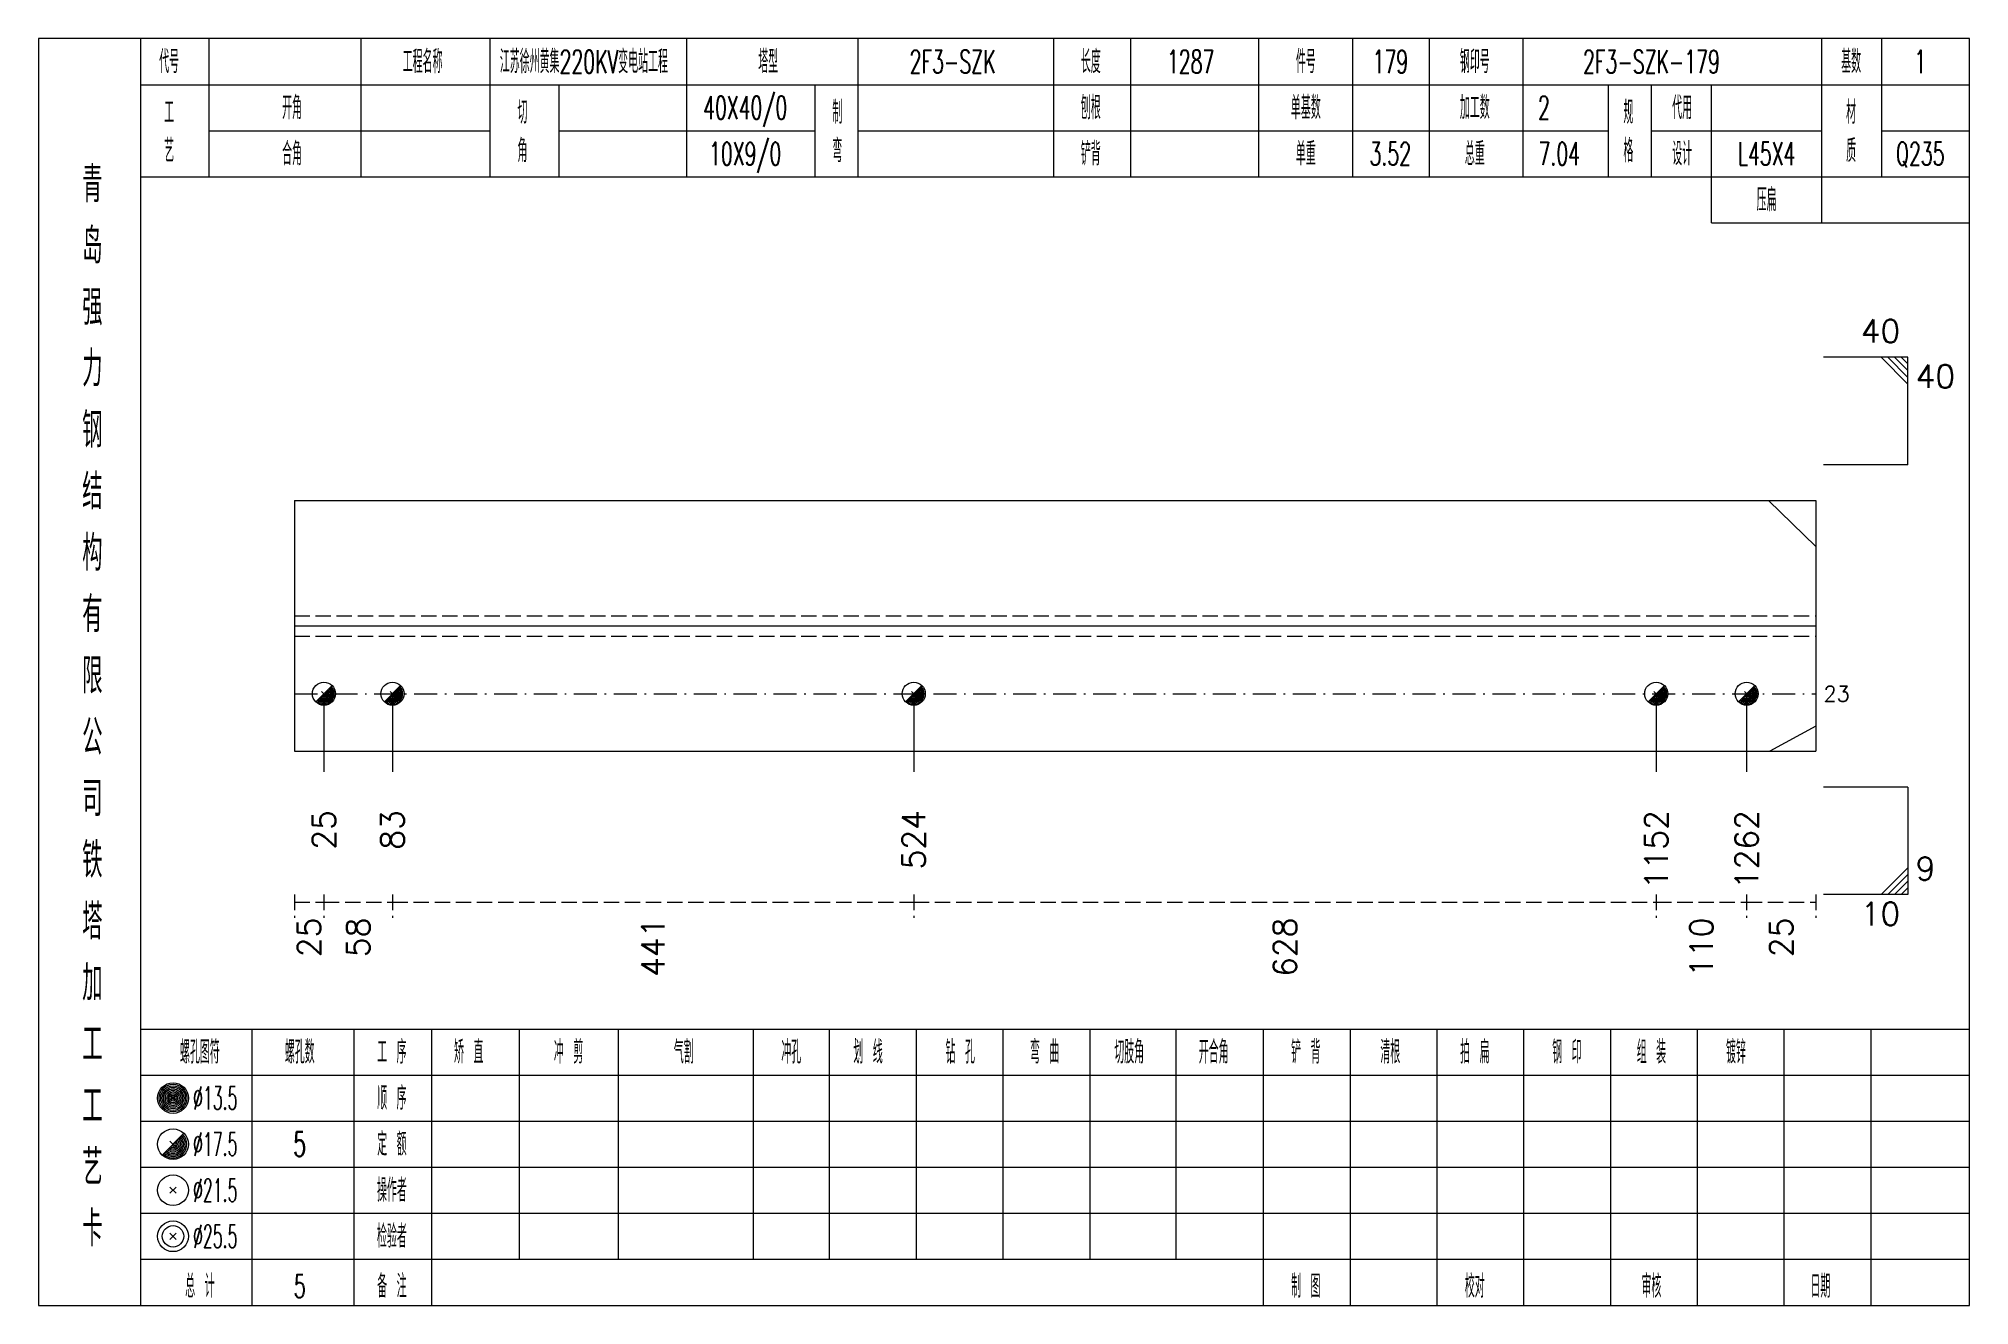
# Model space of a CAD drawing. Extents: x 0 to 4623, y -1159 to 4890.
# Drawn here: x 622.8 to 874.2, y 3825 to 3990 of the extents above; entities that cross this region are included whole.
import ezdxf
from ezdxf.enums import TextEntityAlignment as Align

# ---------------------------------------------------------------- set-up
doc = ezdxf.new("R2010")
doc.units = 0
doc.header["$MEASUREMENT"] = 0
doc.linetypes.add('一点画线', pattern=[5.2, 3, -1, 0.2, -1])
doc.linetypes.add('虚线', pattern=[2.75, 2, -0.75])
doc.layers.get('0').update_dxf_attribs({"linetype": 'CONTINUOUS', "lineweight": 25})
for name, color, linetype, lineweight in [('1', 7, 'CONTINUOUS', 25), ('4', 7, 'CONTINUOUS', 25), ('5', 7, 'CONTINUOUS', 25)]:
    doc.layers.add(name, color=color, linetype=linetype, lineweight=lineweight)
doc.styles.get("Standard").update_dxf_attribs({"font": 'simplex.shx', "width": 0.7, "height": 3, "bigfont": 'gbhzfs.shx'})

msp = doc.modelspace()

# ---------------------------------------------------------------- texts
at = {"color": 7, "linetype": 'Continuous', "lineweight": 13}
msp.add_text('40', height=3, dxfattribs=at).set_placement((865.2, 3949.5), align=Align.BOTTOM_RIGHT)
msp.add_text('40', height=3, dxfattribs=at).set_placement((867.2, 3947.5), align=Align.TOP_LEFT)
msp.add_text('23', height=2, dxfattribs=at).set_placement((855.2, 3904.667), align=Align.MIDDLE_LEFT)
msp.add_text('9', height=3, dxfattribs=at).set_placement((867.2, 3879.5), align=Align.BOTTOM_LEFT)
msp.add_text('10', height=3, dxfattribs=at).set_placement((865.2, 3877.5), align=Align.TOP_RIGHT)
at = {"color": 8, "linetype": 'Continuous', "lineweight": 9}
for s, p in [('25', (658.024, 3875.5)), ('58', (664.412, 3875.5)), ('441', (702.816, 3875.5)), ('628', (785.088, 3875.5)), ('110', (839.31, 3875.5)), ('25', (849.7, 3875.5))]:
    msp.add_text(s, height=3, rotation=90, dxfattribs=at).set_placement(p, align=Align.MIDDLE_RIGHT)
at = {"layer": '1', "color": 7, "linetype": 'Continuous', "lineweight": 13}
for s, p in [('524', (736.756, 3889.5)), ('25', (659.948, 3889.5)), ('83', (668.876, 3889.5)), ('1152', (833.42, 3889.5)), ('1262', (845.2, 3889.5))]:
    msp.add_text(s, height=3, rotation=90, dxfattribs=at).set_placement(p, align=Align.MIDDLE_RIGHT)
at = {"layer": '4', "color": 1, "linetype": 'Continuous', "lineweight": 13}
for s, height, width, p in [('代号', 3, 0.6, (639.8, 3987)), ('工程名称', 3, 0.6, (672.8, 3987)), ('江苏徐州黄集220KV变电站工程', 3, 0.6, (693.8, 3987)), ('塔型', 3, 0.6, (717.8, 3987)), ('2F3-SZK', 3, 0.6, (741.8, 3987)), ('长度', 3, 0.6, (759.8, 3987)), ('1287', 3, 0.6, (772.8, 3987)), ('件号', 3, 0.6, (787.8, 3987)), ('179', 3, 0.6, (798.8, 3987)), ('钢印号', 3, 0.6, (809.8, 3987)), ('2F3-SZK-179', 3, 0.6, (832.8, 3987)), ('基数', 3, 0.6, (858.8, 3987)), ('1', 3, 0.6, (867.8, 3987)), ('开角', 3, 0.6, (655.8, 3981)), ('40X40/0', 3, 0.6, (714.8, 3981)), ('制', 3, 0.6, (726.8, 3980.4)), ('刨根', 3, 0.6, (759.8, 3981)), ('单基数', 3, 0.6, (787.8, 3981)), ('加工数', 3, 0.6, (809.8, 3981)), ('2', 3, 0.6, (818.8, 3981)), ('规', 3, 0.6, (829.8, 3980.4)), ('代用', 3, 0.6, (836.8, 3981)), ('材', 3, 0.6, (858.8, 3980.4)), ('工', 3, 0.6, (639.8, 3980.4)), ('切', 3, 0.6, (685.8, 3980.4)), ('艺', 3, 0.6, (639.8, 3975.4)), ('角', 3, 0.6, (685.8, 3975.4)), ('弯', 3, 0.6, (726.8, 3975.4)), ('格', 3, 0.6, (829.8, 3975.4)), ('质', 3, 0.6, (858.8, 3975.4)), ('合角', 3, 0.6, (655.8, 3975)), ('10X9/0', 3, 0.6, (714.8, 3975)), ('铲背', 3, 0.6, (759.8, 3975)), ('单重', 3, 0.6, (787.8, 3975)), ('3.52', 3, 0.6, (798.8, 3975)), ('总重', 3, 0.6, (809.8, 3975)), ('7.04', 3, 0.6, (820.8, 3975)), ('设计', 3, 0.6, (836.8, 3975)), ('L45X4', 3, 0.6, (847.8, 3975)), ('Q235', 3, 0.6, (867.8, 3975)), ('青', 4.6, 0.8, (629.8, 3971)), ('压扁', 3, 0.6, (847.8, 3969)), ('岛', 4.6, 0.8, (629.8, 3963)), ('强', 4.6, 0.8, (629.8, 3955)), ('力', 4.6, 0.8, (629.8, 3947)), ('钢', 4.6, 0.8, (629.8, 3939)), ('结', 4.6, 0.8, (629.8, 3931)), ('构', 4.6, 0.8, (629.8, 3923)), ('有', 4.6, 0.8, (629.8, 3915)), ('限', 4.6, 0.8, (629.8, 3907)), ('公', 4.6, 0.8, (629.8, 3899)), ('司', 4.6, 0.8, (629.8, 3891)), ('铁', 4.6, 0.8, (629.8, 3883)), ('塔', 4.6, 0.8, (629.8, 3875)), ('加', 4.6, 0.8, (629.8, 3867)), ('工', 4.6, 0.8, (629.8, 3859)), ('螺孔图符', 3, 0.6, (643.8, 3858)), ('螺孔数', 3, 0.6, (656.8, 3858)), ('工 序', 3, 0.6, (668.8, 3858)), ('矫 直', 3, 0.6, (678.8, 3858)), ('冲 剪', 3, 0.6, (691.8, 3858)), ('气割', 3, 0.6, (706.8, 3858)), ('冲孔', 3, 0.6, (720.8, 3858)), ('划 线', 3, 0.6, (730.8, 3858)), ('钻 孔', 3, 0.6, (742.8, 3858)), ('弯 曲', 3, 0.6, (753.8, 3858)), ('切肢角', 3, 0.6, (764.8, 3858)), ('开合角', 3, 0.6, (775.8, 3858)), ('铲 背', 3, 0.6, (787.8, 3858)), ('清根', 3, 0.6, (798.8, 3858)), ('拍 扁', 3, 0.6, (809.8, 3858)), ('钢 印', 3, 0.6, (821.8, 3858)), ('组 装', 3, 0.6, (832.8, 3858)), ('镀锌', 3, 0.6, (843.8, 3858)), ('工', 4.6, 0.8, (629.8, 3851)), ('%%C13.5', 3, 0.5, (645.8, 3852)), ('顺 序', 3, 0.6, (668.8, 3852)), ('%%C17.5', 3, 0.5, (645.8, 3846)), ('5', 3.2, 0.6, (656.8, 3846)), ('定 额', 3, 0.6, (668.8, 3846)), ('艺', 4.6, 0.8, (629.8, 3843)), ('%%C21.5', 3, 0.5, (645.8, 3840)), ('操作者', 3, 0.6, (668.8, 3840)), ('卡', 4.6, 0.8, (629.8, 3835)), ('%%C25.5', 3, 0.5, (645.8, 3834)), ('检验者', 3, 0.6, (668.8, 3834)), ('总 计', 3, 0.6, (643.8, 3827.5)), ('5', 3, 0.6, (656.8, 3827.5)), ('备 注', 3, 0.6, (668.8, 3827.5)), ('制 图', 3, 0.6, (787.8, 3827.5)), ('校对', 3, 0.6, (809.8, 3827.5)), ('审核', 3, 0.6, (832.8, 3827.5)), ('日期', 3, 0.6, (854.8, 3827.5))]:
    msp.add_text(s, height=height, dxfattribs=dict(at, width=width)).set_placement(p, align=Align.MIDDLE_CENTER)

# ---------------------------------------------------------------- blocks, each defined once
blk = doc.blocks.new('孔17.5')
at = {"layer": '5', "color": 7, "linetype": 'Continuous', "lineweight": 13}
for p, q in [((-0.707, -0.707), (0.707, 0.707)), ((-0.2, 0.2), (0.2, -0.2))]:
    blk.add_line(p, q, dxfattribs=at)
blk.add_circle((0, 0), 1, dxfattribs=at)
for radius in [0.9, 0.8, 0.7, 0.6, 0.5, 0.4, 0.3, 0.2, 0.1]:
    blk.add_arc((0, 0), radius, 225, 45, dxfattribs=at)

# ---------------------------------------------------------------- linework, layer by layer
at = {"color": 7, "linetype": 'Continuous', "lineweight": 13}
for p, q in [((866.2, 3948.5), (855.2, 3948.5)), ((862.7, 3948.5), (866.2, 3945)), ((863.575, 3948.5), (866.2, 3945.875)), ((864.45, 3948.5), (866.2, 3946.75)), ((865.325, 3948.5), (866.2, 3947.625)), ((866.2, 3934.5), (866.2, 3948.5)), ((866.2, 3934.5), (855.2, 3934.5)), ((854.2, 3923.833), (848.043, 3929.833)), ((659.948, 3904.667), (659.948, 3894.5)), ((668.876, 3904.667), (668.876, 3894.5)), ((736.756, 3904.667), (736.756, 3894.5)), ((833.42, 3904.667), (833.42, 3894.5)), ((845.2, 3904.667), (845.2, 3894.5)), ((854.2, 3900.433), (848.2, 3897.167)), ((866.2, 3892.5), (855.2, 3892.5)), ((866.2, 3892.5), (866.2, 3878.5)), ((862.7, 3878.5), (866.2, 3882)), ((863.575, 3878.5), (866.2, 3881.125)), ((864.45, 3878.5), (866.2, 3880.25)), ((865.325, 3878.5), (866.2, 3879.375)), ((866.2, 3878.5), (855.2, 3878.5))]:
    msp.add_line(p, q, dxfattribs=at)
at = {"color": 7, "linetype": 'Continuous', "lineweight": 18}
for p, q in [((656.1, 3929.833), (656.1, 3897.167)), ((656.1, 3929.833), (854.2, 3929.833)), ((854.2, 3929.833), (854.2, 3897.167)), ((656.1, 3913.5), (854.2, 3913.5))]:
    msp.add_line(p, q, dxfattribs=at)
at = {"color": 1, "linetype": '虚线', "lineweight": 18}
for p, q in [((656.1, 3914.833), (854.2, 3914.833)), ((656.1, 3912.167), (854.2, 3912.167))]:
    msp.add_line(p, q, dxfattribs=at)
at = {"color": 3, "linetype": '一点画线', "lineweight": 13}
msp.add_line((656.1, 3904.667), (854.2, 3904.667), dxfattribs=at)
at = {"color": 8, "linetype": '虚线', "lineweight": 9}
for p, q in [((656.1, 3878.5), (656.1, 3875.5)), ((656.1, 3877.5), (659.948, 3877.5)), ((659.948, 3878.5), (659.948, 3875.5)), ((659.948, 3878.5), (659.948, 3875.5)), ((659.948, 3877.5), (668.876, 3877.5)), ((668.876, 3878.5), (668.876, 3875.5)), ((668.876, 3878.5), (668.876, 3875.5)), ((668.876, 3877.5), (736.756, 3877.5)), ((736.756, 3878.5), (736.756, 3875.5)), ((736.756, 3878.5), (736.756, 3875.5)), ((736.756, 3877.5), (833.42, 3877.5)), ((833.42, 3878.5), (833.42, 3875.5)), ((833.42, 3878.5), (833.42, 3875.5)), ((833.42, 3877.5), (845.2, 3877.5)), ((845.2, 3878.5), (845.2, 3875.5)), ((845.2, 3878.5), (845.2, 3875.5)), ((845.2, 3877.5), (854.2, 3877.5)), ((854.2, 3878.5), (854.2, 3875.5))]:
    msp.add_line(p, q, dxfattribs=at)
at = {"layer": '1', "color": 7, "linetype": 'Continuous', "lineweight": 18}
msp.add_line((656.1, 3897.167), (854.2, 3897.167), dxfattribs=at)
at = {"layer": '4', "color": 1, "linetype": 'Continuous', "lineweight": 18}
for p, q in [((636.1, 3825), (636.1, 3990)), ((645, 3972), (645, 3990)), ((664.8, 3972), (664.8, 3990)), ((681.6, 3972), (681.6, 3990)), ((707.2, 3972), (707.2, 3990)), ((729.5, 3972), (729.5, 3990)), ((755, 3972), (755, 3990)), ((765, 3972), (765, 3990)), ((781.7, 3972), (781.7, 3990)), ((793.9, 3972), (793.9, 3990)), ((803.9, 3972), (803.9, 3990)), ((816.1, 3972), (816.1, 3990)), ((855, 3966), (855, 3990)), ((862.8, 3972), (862.8, 3990)), ((636.1, 3984), (874.2, 3984)), ((690.6, 3972), (690.6, 3984)), ((723.9, 3972), (723.9, 3984)), ((827.2, 3972), (827.2, 3984)), ((832.8, 3972), (832.8, 3984)), ((840.6, 3966), (840.6, 3984)), ((645, 3978), (681.6, 3978)), ((690.6, 3978), (723.9, 3978)), ((729.5, 3978), (827.2, 3978)), ((832.8, 3978), (855, 3978)), ((862.8, 3978), (874.2, 3978)), ((636.1, 3972), (874.2, 3972)), ((840.6, 3966), (874.2, 3966)), ((636.1, 3861), (874.2, 3861)), ((650.6, 3825), (650.6, 3861)), ((663.9, 3825), (663.9, 3861)), ((674, 3825), (674, 3861)), ((685.4, 3831), (685.4, 3861)), ((698.3, 3831), (698.3, 3861)), ((715.9, 3831), (715.9, 3861)), ((725.8, 3831), (725.8, 3861)), ((737.1, 3831), (737.1, 3861)), ((748.4, 3831), (748.4, 3861)), ((759.7, 3831), (759.7, 3861)), ((770.9, 3831), (770.9, 3861)), ((782.3, 3831), (782.3, 3861)), ((793.6, 3831), (793.6, 3861)), ((804.9, 3831), (804.9, 3861)), ((816.2, 3831), (816.2, 3861)), ((827.5, 3831), (827.5, 3861)), ((838.8, 3831), (838.8, 3861)), ((850.1, 3831), (850.1, 3861)), ((861.4, 3831), (861.4, 3861)), ((636.1, 3855), (874.2, 3855)), ((636.1, 3849), (874.2, 3849)), ((636.1, 3843), (874.2, 3843)), ((636.1, 3837), (874.2, 3837)), ((636.1, 3831), (874.2, 3831)), ((782.3, 3825), (782.3, 3831)), ((793.6, 3825), (793.6, 3831)), ((804.9, 3825), (804.9, 3831)), ((816.2, 3825), (816.2, 3831)), ((827.5, 3825), (827.5, 3831)), ((838.8, 3825), (838.8, 3831)), ((850.1, 3825), (850.1, 3831)), ((861.4, 3825), (861.4, 3831))]:
    msp.add_line(p, q, dxfattribs=at)
at = {"layer": '4', "color": 7, "linetype": 'Continuous', "lineweight": 13}
for p, q in [((640.1, 3851.8), (640.5, 3852.2)), ((640.5, 3851.8), (640.1, 3852.2)), ((638.886, 3844.586), (641.714, 3847.414)), ((639.9, 3846.4), (640.7, 3845.6)), ((639.9, 3839.6), (640.7, 3840.4)), ((639.9, 3840.4), (640.7, 3839.6)), ((639.9, 3833.6), (640.7, 3834.4)), ((639.9, 3834.4), (640.7, 3833.6))]:
    msp.add_line(p, q, dxfattribs=at)
at = {"layer": '4', "color": 1, "linetype": 'Continuous', "lineweight": 18}
msp.add_lwpolyline([(622.8, 3990), (622.8, 3825), (874.2, 3825), (874.2, 3990)], close=True, dxfattribs=at)
at = {"layer": '4', "color": 7, "linetype": 'Continuous', "lineweight": 13}
for centre, radius in [((640.3, 3852), 2), ((640.3, 3852), 1.8), ((640.3, 3852), 1.6), ((640.3, 3852), 1.4), ((640.3, 3852), 1.2), ((640.3, 3852), 1), ((640.3, 3852), 0.8), ((640.3, 3852), 0.6), ((640.3, 3852), 0.4), ((640.3, 3852), 0.2), ((640.3, 3846), 2), ((640.3, 3840), 2), ((640.3, 3834), 2), ((640.3, 3834), 1.4)]:
    msp.add_circle(centre, radius, dxfattribs=at)
for radius in [1.8, 1.6, 1.4, 1.2, 1, 0.8, 0.6, 0.4, 0.2]:
    msp.add_arc((640.3, 3846), radius, 225, 45, dxfattribs=at)

# ---------------------------------------------------------------- block references
at = {"layer": '1', "color": 7, "linetype": 'Continuous', "lineweight": 13, "xscale": 1.5, "yscale": 1.5, "zscale": 1.5}
for p in [(659.948, 3904.667), (668.876, 3904.667), (736.756, 3904.667), (833.42, 3904.667), (845.2, 3904.667)]:
    msp.add_blockref('孔17.5', p, dxfattribs=at)

msp.set_redraw_order([(e.dxf.handle, doc.entitydb.next_handle()) for e in msp.query("TEXT MTEXT ATTDEF DIMENSION ARC_DIMENSION")])  # texts and dimensions are drawn at this point

doc.saveas('drawing.dxf')
